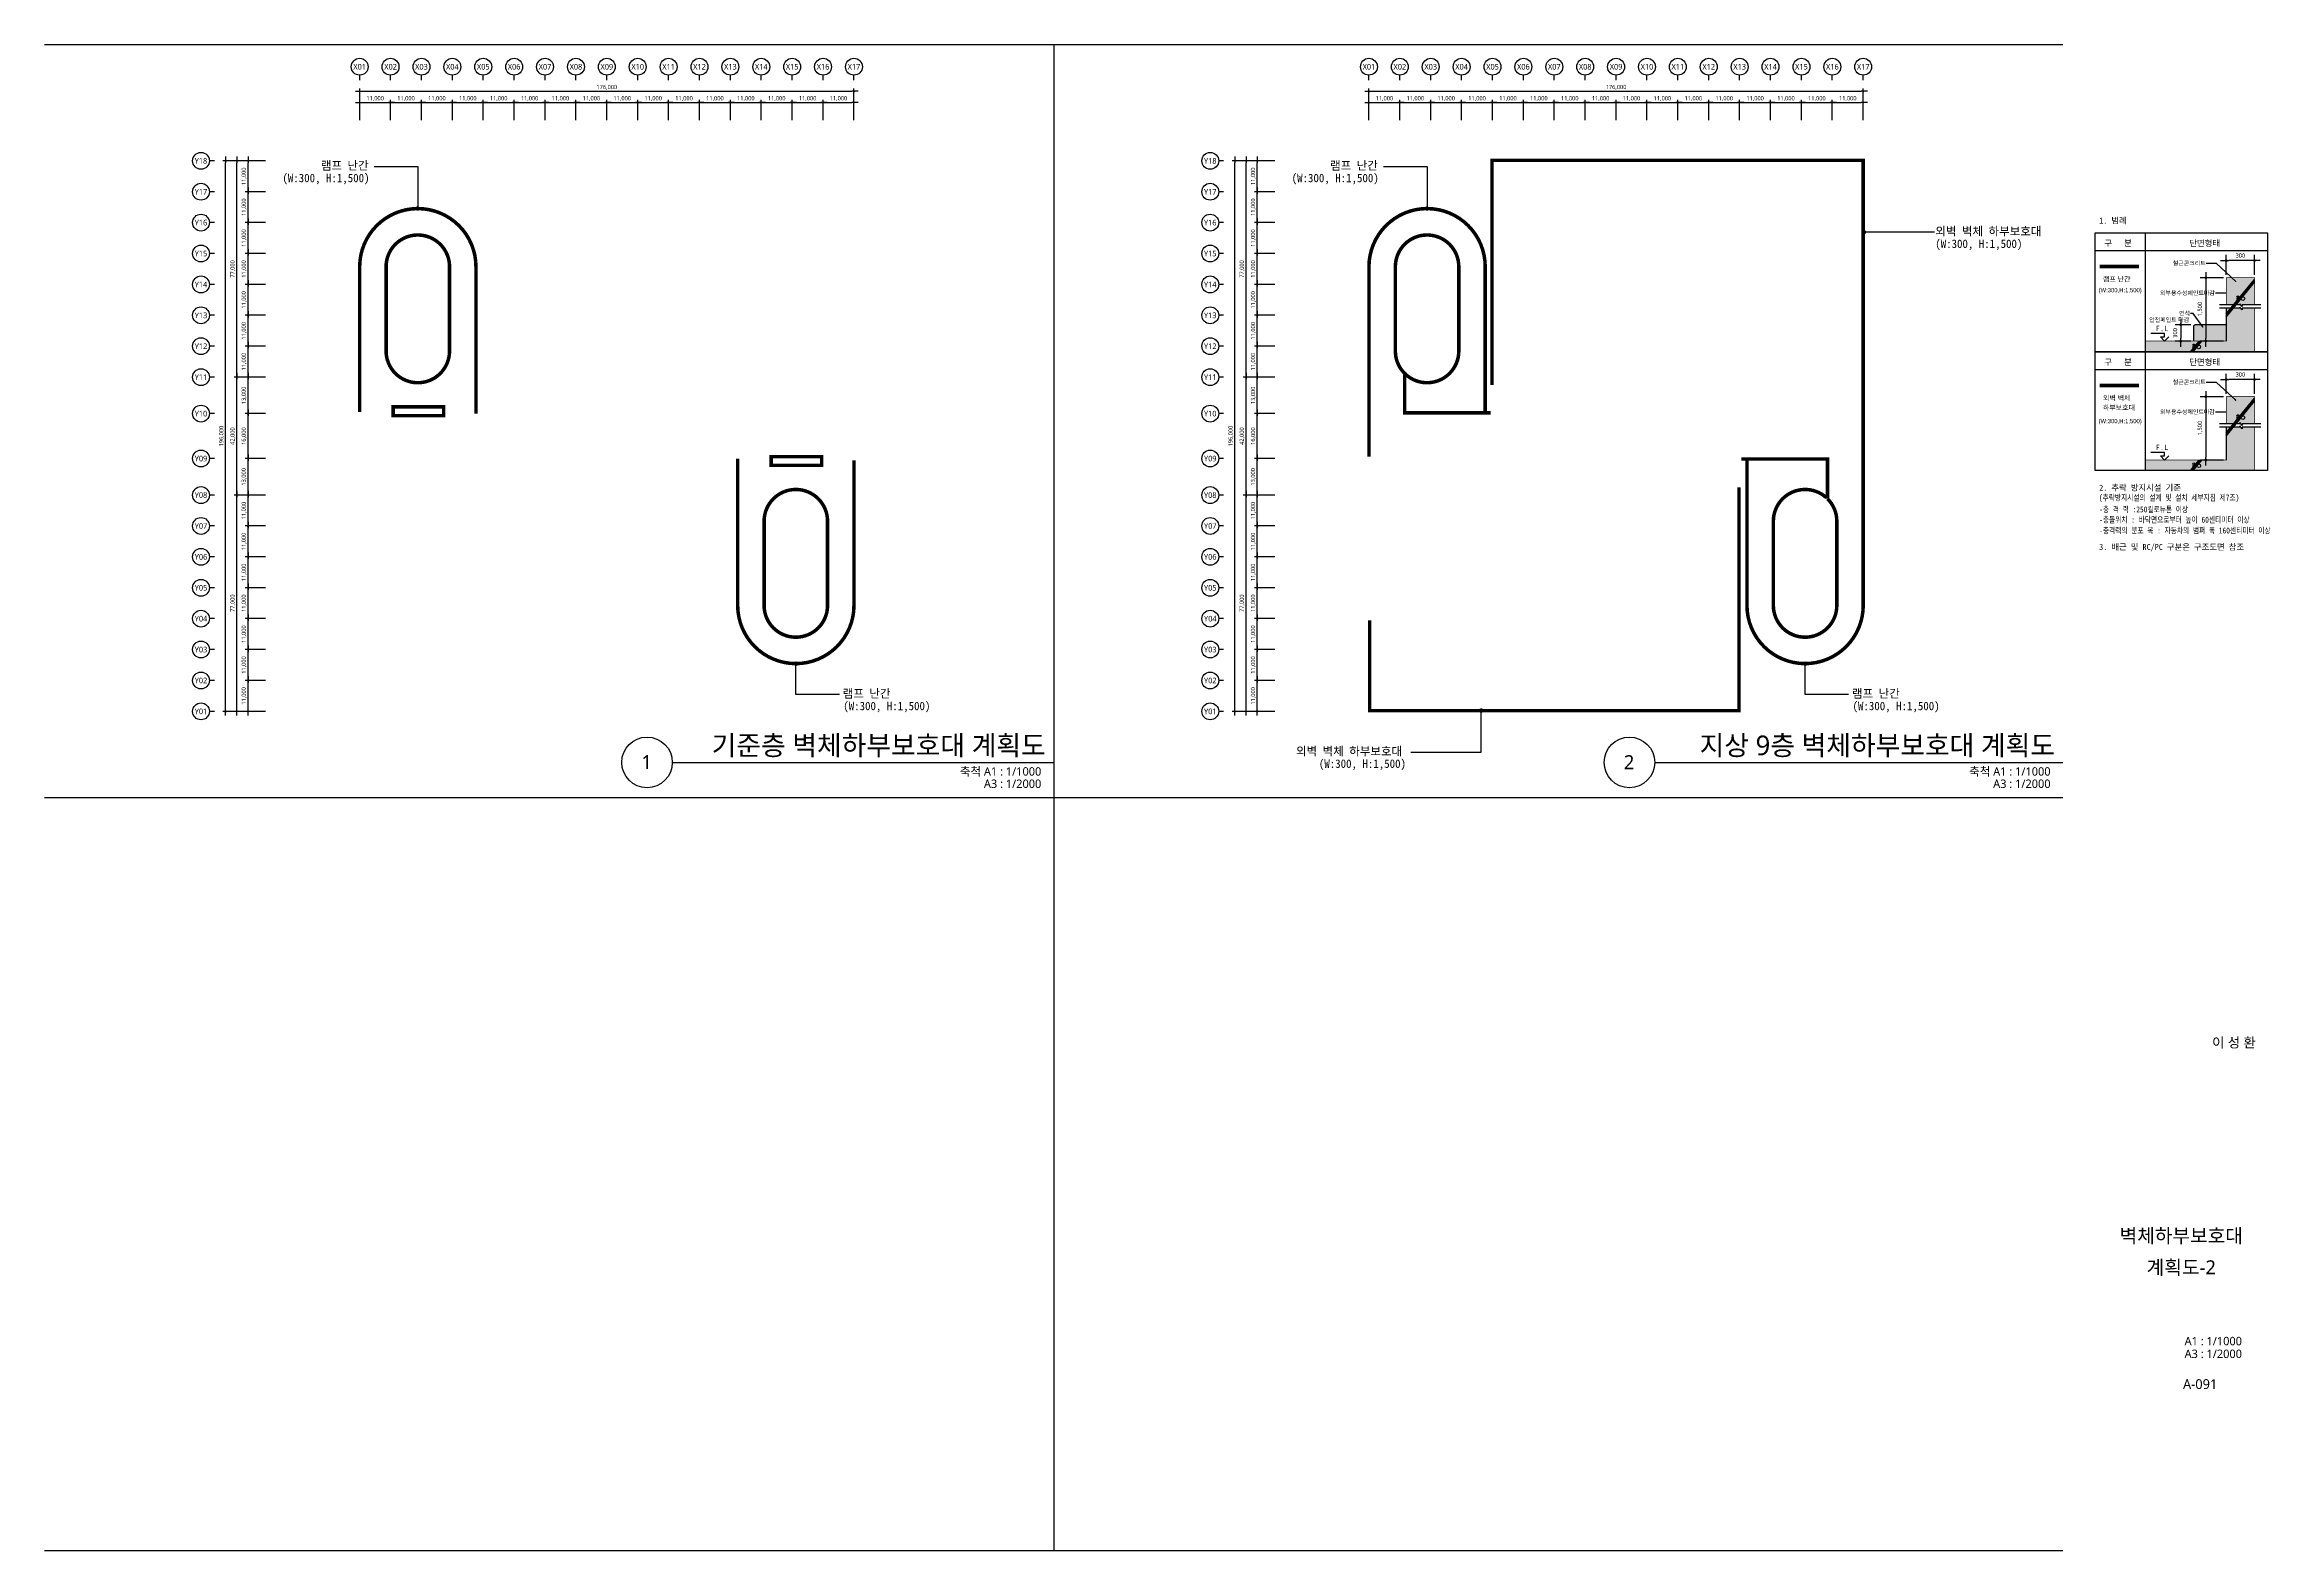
# Model space of a CAD drawing. Header units: millimetres. Extents: x 1037297 to 2668885, y 928637 to 1464837.
# Drawn here: x 1877297 to 2668885, y 928637 to 1464837 of the extents above; entities that cross this region are included whole.
import ezdxf
from ezdxf.enums import TextEntityAlignment as Align

# ---------------------------------------------------------------- set-up
doc = ezdxf.new("R2010")
doc.units = ezdxf.units.MM
doc.header["$LTSCALE"] = 2
doc.header["$MEASUREMENT"] = 0
doc.linetypes.add('HID', pattern=[2, 1.1, -0.9])
doc.layers.get('0').update_dxf_attribs({"linetype": 'CONTINUOUS'})
for name, color, linetype in [('253', 253, 'CONTINUOUS'), ('254', 254, 'CONTINUOUS'), ('AA-MARK', 1, 'CONTINUOUS'), ('AA-TEX-2', 3, 'CONTINUOUS'), ('AA-TEX-3', 3, 'CONTINUOUS'), ('hat', 5, 'CONTINUOUS'), ('LEADER', 4, 'CONTINUOUS'), ('SYM', 4, 'CONTINUOUS'), ('w', 2, 'CONTINUOUS')]:
    doc.layers.add(name, color=color, linetype=linetype)
for name, color, linetype, lineweight in [('A-AXIS-BUBL', 7, 'CONTINUOUS', 25), ('A-BORD-TEXT', 3, 'CONTINUOUS', 25), ('A-DIMS', 7, 'CONTINUOUS', 25), ('A-XXXX-SYMB', 7, 'CONTINUOUS', 25), ('A-XXXX-TXT1', 3, 'CONTINUOUS', 25), ('A-XXXX-TXT2', 3, 'CONTINUOUS', 25)]:
    doc.layers.add(name, color=color, linetype=linetype, lineweight=lineweight)
doc.styles.add('HY울릉도L', font='')
doc.styles.get("Standard").update_dxf_attribs({"font": 'SIMPLEX.shx'})
doc.styles.add('돋움', font='')
doc.styles.add('돋음', font='', dxfattribs={"width": 0.8})
doc.styles.add('맑은고딕', font='malgun.ttf')
doc.styles.add('한농대-돋음체', font='')
doc.styles.get('HY울릉도L').set_extended_font_data('HYwulM')
doc.styles.get('돋움').set_extended_font_data('DotumChe')
doc.styles.get('돋음').set_extended_font_data('Dotum')
doc.styles.get('한농대-돋음체').set_extended_font_data('Dotum')
doc.linetypes.add('STD_WIREMESH_050', pattern='A,4,-1,["X",Standard,S=0.5,R=0,X=-0.24,Y=-0.25],-1', length=6)
doc.dimstyles.new('ALEADER', dxfattribs={"dimscale": 50, "dimtxt": 2, "dimasz": 5, "dimexe": 2, "dimexo": 5, "dimgap": 1, "dimtad": 1, "dimdec": 0, "dimrnd": 0.25, "dimdsep": 32, "dimtxsty": '돋음', "dimblk": 'DOT', "dimcen": 5, "dimclrd": 4, "dimclre": 4, "dimclrt": 3, "dimadec": 0, "dimazin": 0, "dimtfac": 1, "dimtdec": 0, "dimtix": 1, "dimtmove": 2, "dimatfit": 1, "dimfxl": 1, "dimarcsym": 0})
doc.dimstyles.new('CDIM', dxfattribs={"dimtxt": 3, "dimasz": 1.5, "dimexe": 2, "dimexo": 1, "dimgap": 1, "dimtad": 1, "dimdec": 0, "dimrnd": 0.5, "dimzin": 0, "dimdsep": 32, "dimlunit": 6, "dimtxsty": 'HY울릉도L', "dimblk1": '_CIDOT', "dimblk2": '_CIDOT', "dimsah": 1, "dimcen": 5.5, "dimclrd": 2, "dimclre": 2, "dimclrt": 7, "dimadec": 0, "dimazin": 0, "dimtfac": 1, "dimtdec": 0, "dimtix": 1, "dimtmove": 2, "dimatfit": 1, "dimldrblk": '_CIDOT', "dimfxl": 1, "dimtolj": 1, "dimtzin": 0, "dimlwd": -1, "dimarcsym": 0})
doc.dimstyles.new('DLEADER', dxfattribs={"dimscale": 50, "dimtxt": 3, "dimasz": 3, "dimexe": 1, "dimexo": 8, "dimgap": 1, "dimtad": 1, "dimdec": 0, "dimrnd": 0.25, "dimdsep": 32, "dimtxsty": '돋음', "dimblk": 'DOT', "dimcen": 5, "dimclrd": 4, "dimclre": 4, "dimclrt": 3, "dimadec": 0, "dimazin": 0, "dimtfac": 1, "dimtdec": 0, "dimtix": 1, "dimtmove": 2, "dimatfit": 1, "dimldrblk": 'DOT', "dimfxl": 1, "dimarcsym": 0})

# ---------------------------------------------------------------- blocks, each defined once
blk = doc.blocks.new('_CIDOT')
at = {"color": 0, "linetype": 'ByBlock'}
blk.add_line((2, 0), (-1, 0), dxfattribs=at)
at = {"color": 0, "linetype": 'ByBlock', "const_width": 0.5}
blk.add_lwpolyline([(-0.25, 0, 1), (0.25, 0, 1)], format="xyb", close=True, dxfattribs=at)
blk = doc.blocks.new('*D4')
at = {"layer": 'A-DIMS', "lineweight": -2, "transparency": 16777216}
for p, q in [((93193, 67121), (85943, 67121)), ((93193, 56121), (85943, 56121))]:
    blk.add_line(p, q, dxfattribs=at)
at = {"layer": 'A-DIMS', "transparency": 16777216}
blk.add_line((86943, 56871), (86943, 66371), dxfattribs=at)
at = {"layer": 'A-DIMS', "transparency": 16777216, "xscale": 750, "yscale": 750, "zscale": 750}
for p, rotation in [((86943, 67121), 90), ((86943, 56121), 270)]:
    blk.add_blockref('_CIDOT', p, dxfattribs=dict(at, rotation=rotation))
at = {"layer": 'A-DIMS', "color": 3, "transparency": 16777216, "insert": (85538, 61621), "char_height": 1500, "attachment_point": 5, "rotation": 90, "style": '맑은고딕'}
blk.add_mtext('\\A1;11,000', dxfattribs=at)
blk = doc.blocks.new('*D5')
at = {"layer": 'A-DIMS', "lineweight": -2, "transparency": 16777216}
for p, q in [((93193, 78121), (85943, 78121)), ((93193, 67121), (85943, 67121))]:
    blk.add_line(p, q, dxfattribs=at)
at = {"layer": 'A-DIMS', "transparency": 16777216}
blk.add_line((86943, 67871), (86943, 77371), dxfattribs=at)
at = {"layer": 'A-DIMS', "transparency": 16777216, "xscale": 750, "yscale": 750, "zscale": 750}
for p, rotation in [((86943, 78121), 90), ((86943, 67121), 270)]:
    blk.add_blockref('_CIDOT', p, dxfattribs=dict(at, rotation=rotation))
at = {"layer": 'A-DIMS', "color": 3, "transparency": 16777216, "insert": (85538, 72621), "char_height": 1500, "attachment_point": 5, "rotation": 90, "style": '맑은고딕'}
blk.add_mtext('\\A1;11,000', dxfattribs=at)
blk = doc.blocks.new('*D6')
at = {"layer": 'A-DIMS', "lineweight": -2, "transparency": 16777216}
for p, q in [((93193, 89121), (85943, 89121)), ((93193, 78121), (85943, 78121))]:
    blk.add_line(p, q, dxfattribs=at)
at = {"layer": 'A-DIMS', "transparency": 16777216}
blk.add_line((86943, 78871), (86943, 88371), dxfattribs=at)
at = {"layer": 'A-DIMS', "transparency": 16777216, "xscale": 750, "yscale": 750, "zscale": 750}
for p, rotation in [((86943, 89121), 90), ((86943, 78121), 270)]:
    blk.add_blockref('_CIDOT', p, dxfattribs=dict(at, rotation=rotation))
at = {"layer": 'A-DIMS', "color": 3, "transparency": 16777216, "insert": (85538, 83621), "char_height": 1500, "attachment_point": 5, "rotation": 90, "style": '맑은고딕'}
blk.add_mtext('\\A1;11,000', dxfattribs=at)
blk = doc.blocks.new('*D7')
at = {"layer": 'A-DIMS', "lineweight": -2, "transparency": 16777216}
for p, q in [((93193, 100121), (85943, 100121)), ((93193, 89121), (85943, 89121))]:
    blk.add_line(p, q, dxfattribs=at)
at = {"layer": 'A-DIMS', "transparency": 16777216}
blk.add_line((86943, 89871), (86943, 99371), dxfattribs=at)
at = {"layer": 'A-DIMS', "transparency": 16777216, "xscale": 750, "yscale": 750, "zscale": 750}
for p, rotation in [((86943, 100121), 90), ((86943, 89121), 270)]:
    blk.add_blockref('_CIDOT', p, dxfattribs=dict(at, rotation=rotation))
at = {"layer": 'A-DIMS', "color": 3, "transparency": 16777216, "insert": (85538, 94621), "char_height": 1500, "attachment_point": 5, "rotation": 90, "style": '맑은고딕'}
blk.add_mtext('\\A1;11,000', dxfattribs=at)
blk = doc.blocks.new('*D8')
at = {"layer": 'A-DIMS', "lineweight": -2, "transparency": 16777216}
for p, q in [((93193, 111121), (85943, 111121)), ((93193, 100121), (85943, 100121))]:
    blk.add_line(p, q, dxfattribs=at)
at = {"layer": 'A-DIMS', "transparency": 16777216}
blk.add_line((86943, 100871), (86943, 110371), dxfattribs=at)
at = {"layer": 'A-DIMS', "transparency": 16777216, "xscale": 750, "yscale": 750, "zscale": 750}
for p, rotation in [((86943, 111121), 90), ((86943, 100121), 270)]:
    blk.add_blockref('_CIDOT', p, dxfattribs=dict(at, rotation=rotation))
at = {"layer": 'A-DIMS', "color": 3, "transparency": 16777216, "insert": (85538, 105621), "char_height": 1500, "attachment_point": 5, "rotation": 90, "style": '맑은고딕'}
blk.add_mtext('\\A1;11,000', dxfattribs=at)
blk = doc.blocks.new('*D9')
at = {"layer": 'A-DIMS', "lineweight": -2, "transparency": 16777216}
for p, q in [((93193, 122121), (85943, 122121)), ((93193, 111121), (85943, 111121))]:
    blk.add_line(p, q, dxfattribs=at)
at = {"layer": 'A-DIMS', "transparency": 16777216}
blk.add_line((86943, 111871), (86943, 121371), dxfattribs=at)
at = {"layer": 'A-DIMS', "transparency": 16777216, "xscale": 750, "yscale": 750, "zscale": 750}
for p, rotation in [((86943, 122121), 90), ((86943, 111121), 270)]:
    blk.add_blockref('_CIDOT', p, dxfattribs=dict(at, rotation=rotation))
at = {"layer": 'A-DIMS', "color": 3, "transparency": 16777216, "insert": (85538, 116621), "char_height": 1500, "attachment_point": 5, "rotation": 90, "style": '맑은고딕'}
blk.add_mtext('\\A1;11,000', dxfattribs=at)
blk = doc.blocks.new('*D10')
at = {"layer": 'A-DIMS', "lineweight": -2, "transparency": 16777216}
for p, q in [((93193, 135121), (85943, 135121)), ((93193, 122121), (85943, 122121))]:
    blk.add_line(p, q, dxfattribs=at)
at = {"layer": 'A-DIMS', "transparency": 16777216}
blk.add_line((86943, 122871), (86943, 134371), dxfattribs=at)
at = {"layer": 'A-DIMS', "transparency": 16777216, "xscale": 750, "yscale": 750, "zscale": 750}
for p, rotation in [((86943, 135121), 90), ((86943, 122121), 270)]:
    blk.add_blockref('_CIDOT', p, dxfattribs=dict(at, rotation=rotation))
at = {"layer": 'A-DIMS', "color": 3, "transparency": 16777216, "insert": (85538, 128621), "char_height": 1500, "attachment_point": 5, "rotation": 90, "style": '맑은고딕'}
blk.add_mtext('\\A1;13,000', dxfattribs=at)
blk = doc.blocks.new('*D11')
at = {"layer": 'A-DIMS', "lineweight": -2, "transparency": 16777216}
for p, q in [((93193, 151121), (85943, 151121)), ((93193, 135121), (85943, 135121))]:
    blk.add_line(p, q, dxfattribs=at)
at = {"layer": 'A-DIMS', "transparency": 16777216}
blk.add_line((86943, 135871), (86943, 150371), dxfattribs=at)
at = {"layer": 'A-DIMS', "transparency": 16777216, "xscale": 750, "yscale": 750, "zscale": 750}
for p, rotation in [((86943, 151121), 90), ((86943, 135121), 270)]:
    blk.add_blockref('_CIDOT', p, dxfattribs=dict(at, rotation=rotation))
at = {"layer": 'A-DIMS', "color": 3, "transparency": 16777216, "insert": (85538, 143121), "char_height": 1500, "attachment_point": 5, "rotation": 90, "style": '맑은고딕'}
blk.add_mtext('\\A1;16,000', dxfattribs=at)
blk = doc.blocks.new('*D12')
at = {"layer": 'A-DIMS', "lineweight": -2, "transparency": 16777216}
for p, q in [((93193, 164121), (85943, 164121)), ((93193, 151121), (85943, 151121))]:
    blk.add_line(p, q, dxfattribs=at)
at = {"layer": 'A-DIMS', "transparency": 16777216}
blk.add_line((86943, 151871), (86943, 163371), dxfattribs=at)
at = {"layer": 'A-DIMS', "transparency": 16777216, "xscale": 750, "yscale": 750, "zscale": 750}
for p, rotation in [((86943, 164121), 90), ((86943, 151121), 270)]:
    blk.add_blockref('_CIDOT', p, dxfattribs=dict(at, rotation=rotation))
at = {"layer": 'A-DIMS', "color": 3, "transparency": 16777216, "insert": (85538, 157621), "char_height": 1500, "attachment_point": 5, "rotation": 90, "style": '맑은고딕'}
blk.add_mtext('\\A1;13,000', dxfattribs=at)
blk = doc.blocks.new('*D13')
at = {"layer": 'A-DIMS', "lineweight": -2, "transparency": 16777216}
for p, q in [((93193, 175121), (85943, 175121)), ((93193, 164121), (85943, 164121))]:
    blk.add_line(p, q, dxfattribs=at)
at = {"layer": 'A-DIMS', "transparency": 16777216}
blk.add_line((86943, 164871), (86943, 174371), dxfattribs=at)
at = {"layer": 'A-DIMS', "transparency": 16777216, "xscale": 750, "yscale": 750, "zscale": 750}
for p, rotation in [((86943, 175121), 90), ((86943, 164121), 270)]:
    blk.add_blockref('_CIDOT', p, dxfattribs=dict(at, rotation=rotation))
at = {"layer": 'A-DIMS', "color": 3, "transparency": 16777216, "insert": (85538, 169621), "char_height": 1500, "attachment_point": 5, "rotation": 90, "style": '맑은고딕'}
blk.add_mtext('\\A1;11,000', dxfattribs=at)
blk = doc.blocks.new('*D14')
at = {"layer": 'A-DIMS', "lineweight": -2, "transparency": 16777216}
for p, q in [((93193, 186121), (85943, 186121)), ((93193, 175121), (85943, 175121))]:
    blk.add_line(p, q, dxfattribs=at)
at = {"layer": 'A-DIMS', "transparency": 16777216}
blk.add_line((86943, 175871), (86943, 185371), dxfattribs=at)
at = {"layer": 'A-DIMS', "transparency": 16777216, "xscale": 750, "yscale": 750, "zscale": 750}
for p, rotation in [((86943, 186121), 90), ((86943, 175121), 270)]:
    blk.add_blockref('_CIDOT', p, dxfattribs=dict(at, rotation=rotation))
at = {"layer": 'A-DIMS', "color": 3, "transparency": 16777216, "insert": (85538, 180621), "char_height": 1500, "attachment_point": 5, "rotation": 90, "style": '맑은고딕'}
blk.add_mtext('\\A1;11,000', dxfattribs=at)
blk = doc.blocks.new('*D15')
at = {"layer": 'A-DIMS', "lineweight": -2, "transparency": 16777216}
for p, q in [((93193, 197121), (85943, 197121)), ((93193, 186121), (85943, 186121))]:
    blk.add_line(p, q, dxfattribs=at)
at = {"layer": 'A-DIMS', "transparency": 16777216}
blk.add_line((86943, 186871), (86943, 196371), dxfattribs=at)
at = {"layer": 'A-DIMS', "transparency": 16777216, "xscale": 750, "yscale": 750, "zscale": 750}
for p, rotation in [((86943, 197121), 90), ((86943, 186121), 270)]:
    blk.add_blockref('_CIDOT', p, dxfattribs=dict(at, rotation=rotation))
at = {"layer": 'A-DIMS', "color": 3, "transparency": 16777216, "insert": (85538, 191621), "char_height": 1500, "attachment_point": 5, "rotation": 90, "style": '맑은고딕'}
blk.add_mtext('\\A1;11,000', dxfattribs=at)
blk = doc.blocks.new('*D16')
at = {"layer": 'A-DIMS', "lineweight": -2, "transparency": 16777216}
for p, q in [((93193, 208121), (85943, 208121)), ((93193, 197121), (85943, 197121))]:
    blk.add_line(p, q, dxfattribs=at)
at = {"layer": 'A-DIMS', "transparency": 16777216}
blk.add_line((86943, 197871), (86943, 207371), dxfattribs=at)
at = {"layer": 'A-DIMS', "transparency": 16777216, "xscale": 750, "yscale": 750, "zscale": 750}
for p, rotation in [((86943, 208121), 90), ((86943, 197121), 270)]:
    blk.add_blockref('_CIDOT', p, dxfattribs=dict(at, rotation=rotation))
at = {"layer": 'A-DIMS', "color": 3, "transparency": 16777216, "insert": (85538, 202621), "char_height": 1500, "attachment_point": 5, "rotation": 90, "style": '맑은고딕'}
blk.add_mtext('\\A1;11,000', dxfattribs=at)
blk = doc.blocks.new('*D17')
at = {"layer": 'A-DIMS', "lineweight": -2, "transparency": 16777216}
for p, q in [((93193, 219121), (85943, 219121)), ((93193, 208121), (85943, 208121))]:
    blk.add_line(p, q, dxfattribs=at)
at = {"layer": 'A-DIMS', "transparency": 16777216}
blk.add_line((86943, 208871), (86943, 218371), dxfattribs=at)
at = {"layer": 'A-DIMS', "transparency": 16777216, "xscale": 750, "yscale": 750, "zscale": 750}
for p, rotation in [((86943, 219121), 90), ((86943, 208121), 270)]:
    blk.add_blockref('_CIDOT', p, dxfattribs=dict(at, rotation=rotation))
at = {"layer": 'A-DIMS', "color": 3, "transparency": 16777216, "insert": (85538, 213621), "char_height": 1500, "attachment_point": 5, "rotation": 90, "style": '맑은고딕'}
blk.add_mtext('\\A1;11,000', dxfattribs=at)
blk = doc.blocks.new('*D18')
at = {"layer": 'A-DIMS', "lineweight": -2, "transparency": 16777216}
for p, q in [((93193, 230121), (85943, 230121)), ((93193, 219121), (85943, 219121))]:
    blk.add_line(p, q, dxfattribs=at)
at = {"layer": 'A-DIMS', "transparency": 16777216}
blk.add_line((86943, 219871), (86943, 229371), dxfattribs=at)
at = {"layer": 'A-DIMS', "transparency": 16777216, "xscale": 750, "yscale": 750, "zscale": 750}
for p, rotation in [((86943, 230121), 90), ((86943, 219121), 270)]:
    blk.add_blockref('_CIDOT', p, dxfattribs=dict(at, rotation=rotation))
at = {"layer": 'A-DIMS', "color": 3, "transparency": 16777216, "insert": (85538, 224621), "char_height": 1500, "attachment_point": 5, "rotation": 90, "style": '맑은고딕'}
blk.add_mtext('\\A1;11,000', dxfattribs=at)
blk = doc.blocks.new('*D19')
at = {"layer": 'A-DIMS', "lineweight": -2, "transparency": 16777216}
for p, q in [((93193, 241121), (85943, 241121)), ((93193, 230121), (85943, 230121))]:
    blk.add_line(p, q, dxfattribs=at)
at = {"layer": 'A-DIMS', "transparency": 16777216}
blk.add_line((86943, 230871), (86943, 240371), dxfattribs=at)
at = {"layer": 'A-DIMS', "transparency": 16777216, "xscale": 750, "yscale": 750, "zscale": 750}
for p, rotation in [((86943, 241121), 90), ((86943, 230121), 270)]:
    blk.add_blockref('_CIDOT', p, dxfattribs=dict(at, rotation=rotation))
at = {"layer": 'A-DIMS', "color": 3, "transparency": 16777216, "insert": (85538, 235621), "char_height": 1500, "attachment_point": 5, "rotation": 90, "style": '맑은고딕'}
blk.add_mtext('\\A1;11,000', dxfattribs=at)
blk = doc.blocks.new('*D20')
at = {"layer": 'A-DIMS', "lineweight": -2, "transparency": 16777216}
for p, q in [((93193, 122121), (81943, 122121)), ((93193, 45121), (81943, 45121))]:
    blk.add_line(p, q, dxfattribs=at)
at = {"layer": 'A-DIMS', "transparency": 16777216}
blk.add_line((82943, 45871), (82943, 121371), dxfattribs=at)
at = {"layer": 'A-DIMS', "transparency": 16777216, "xscale": 750, "yscale": 750, "zscale": 750}
for p, rotation in [((82943, 122121), 90), ((82943, 45121), 270)]:
    blk.add_blockref('_CIDOT', p, dxfattribs=dict(at, rotation=rotation))
at = {"layer": 'A-DIMS', "color": 3, "transparency": 16777216, "insert": (81542, 83621), "char_height": 1500, "attachment_point": 5, "rotation": 90, "style": '맑은고딕'}
blk.add_mtext('\\A1;77,000', dxfattribs=at)
blk = doc.blocks.new('*D21')
at = {"layer": 'A-DIMS', "lineweight": -2, "transparency": 16777216}
for p, q in [((93193, 241121), (77943, 241121)), ((93193, 45121), (77943, 45121))]:
    blk.add_line(p, q, dxfattribs=at)
at = {"layer": 'A-DIMS', "transparency": 16777216}
blk.add_line((78943, 45871), (78943, 240371), dxfattribs=at)
at = {"layer": 'A-DIMS', "transparency": 16777216, "xscale": 750, "yscale": 750, "zscale": 750}
for p, rotation in [((78943, 241121), 90), ((78943, 45121), 270)]:
    blk.add_blockref('_CIDOT', p, dxfattribs=dict(at, rotation=rotation))
at = {"layer": 'A-DIMS', "color": 3, "transparency": 16777216, "insert": (77538, 143121), "char_height": 1500, "attachment_point": 5, "rotation": 90, "style": '맑은고딕'}
blk.add_mtext('\\A1;196,000', dxfattribs=at)
blk = doc.blocks.new('*D22')
at = {"layer": 'A-DIMS', "lineweight": -2, "transparency": 16777216}
for p, q in [((93193, 56121), (85943, 56121)), ((93193, 45121), (85943, 45121))]:
    blk.add_line(p, q, dxfattribs=at)
at = {"layer": 'A-DIMS', "transparency": 16777216}
blk.add_line((86943, 45871), (86943, 55371), dxfattribs=at)
at = {"layer": 'A-DIMS', "transparency": 16777216, "xscale": 750, "yscale": 750, "zscale": 750}
for p, rotation in [((86943, 56121), 90), ((86943, 45121), 270)]:
    blk.add_blockref('_CIDOT', p, dxfattribs=dict(at, rotation=rotation))
at = {"layer": 'A-DIMS', "color": 3, "transparency": 16777216, "insert": (85538, 50621), "char_height": 1500, "attachment_point": 5, "rotation": 90, "style": '맑은고딕'}
blk.add_mtext('\\A1;11,000', dxfattribs=at)
blk = doc.blocks.new('*D23')
at = {"layer": 'A-DIMS', "lineweight": -2, "transparency": 16777216}
for p, q in [((93193, 164121), (81943, 164121)), ((93193, 122121), (81943, 122121))]:
    blk.add_line(p, q, dxfattribs=at)
at = {"layer": 'A-DIMS', "transparency": 16777216}
blk.add_line((82943, 122871), (82943, 163371), dxfattribs=at)
at = {"layer": 'A-DIMS', "transparency": 16777216, "xscale": 750, "yscale": 750, "zscale": 750}
for p, rotation in [((82943, 164121), 90), ((82943, 122121), 270)]:
    blk.add_blockref('_CIDOT', p, dxfattribs=dict(at, rotation=rotation))
at = {"layer": 'A-DIMS', "color": 3, "transparency": 16777216, "insert": (81542, 143121), "char_height": 1500, "attachment_point": 5, "rotation": 90, "style": '맑은고딕'}
blk.add_mtext('\\A1;42,000', dxfattribs=at)
blk = doc.blocks.new('*D24')
at = {"layer": 'A-DIMS', "lineweight": -2, "transparency": 16777216}
for p, q in [((93193, 241121), (81943, 241121)), ((93193, 164121), (81943, 164121))]:
    blk.add_line(p, q, dxfattribs=at)
at = {"layer": 'A-DIMS', "transparency": 16777216}
blk.add_line((82943, 164871), (82943, 240371), dxfattribs=at)
at = {"layer": 'A-DIMS', "transparency": 16777216, "xscale": 750, "yscale": 750, "zscale": 750}
for p, rotation in [((82943, 241121), 90), ((82943, 164121), 270)]:
    blk.add_blockref('_CIDOT', p, dxfattribs=dict(at, rotation=rotation))
at = {"layer": 'A-DIMS', "color": 3, "transparency": 16777216, "insert": (81542, 202621), "char_height": 1500, "attachment_point": 5, "rotation": 90, "style": '맑은고딕'}
blk.add_mtext('\\A1;77,000', dxfattribs=at)
blk = doc.blocks.new('*D25')
at = {"layer": 'A-DIMS', "lineweight": -2, "transparency": 16777216}
for p, q in [((148693, 255621), (148693, 262871)), ((159693, 255621), (159693, 262871))]:
    blk.add_line(p, q, dxfattribs=at)
at = {"layer": 'A-DIMS', "transparency": 16777216}
blk.add_line((149443, 261871), (158943, 261871), dxfattribs=at)
at = {"layer": 'A-DIMS', "transparency": 16777216, "xscale": 750, "yscale": 750, "zscale": 750, "rotation": 180}
blk.add_blockref('_CIDOT', (148693, 261871), dxfattribs=at)
at = {"layer": 'A-DIMS', "transparency": 16777216, "xscale": 750, "yscale": 750, "zscale": 750}
blk.add_blockref('_CIDOT', (159693, 261871), dxfattribs=at)
at = {"layer": 'A-DIMS', "color": 3, "transparency": 16777216, "insert": (154193, 263275), "char_height": 1500, "attachment_point": 5, "style": '맑은고딕'}
blk.add_mtext('\\A1;11,000', dxfattribs=at)
blk = doc.blocks.new('*D26')
at = {"layer": 'A-DIMS', "lineweight": -2, "transparency": 16777216}
for p, q in [((159693, 255621), (159693, 262871)), ((170693, 255621), (170693, 262871))]:
    blk.add_line(p, q, dxfattribs=at)
at = {"layer": 'A-DIMS', "transparency": 16777216}
blk.add_line((160443, 261871), (169943, 261871), dxfattribs=at)
at = {"layer": 'A-DIMS', "transparency": 16777216, "xscale": 750, "yscale": 750, "zscale": 750, "rotation": 180}
blk.add_blockref('_CIDOT', (159693, 261871), dxfattribs=at)
at = {"layer": 'A-DIMS', "transparency": 16777216, "xscale": 750, "yscale": 750, "zscale": 750}
blk.add_blockref('_CIDOT', (170693, 261871), dxfattribs=at)
at = {"layer": 'A-DIMS', "color": 3, "transparency": 16777216, "insert": (165193, 263275), "char_height": 1500, "attachment_point": 5, "style": '맑은고딕'}
blk.add_mtext('\\A1;11,000', dxfattribs=at)
blk = doc.blocks.new('*D27')
at = {"layer": 'A-DIMS', "lineweight": -2, "transparency": 16777216}
for p, q in [((170693, 255621), (170693, 262871)), ((181693, 255621), (181693, 262871))]:
    blk.add_line(p, q, dxfattribs=at)
at = {"layer": 'A-DIMS', "transparency": 16777216}
blk.add_line((171443, 261871), (180943, 261871), dxfattribs=at)
at = {"layer": 'A-DIMS', "transparency": 16777216, "xscale": 750, "yscale": 750, "zscale": 750, "rotation": 180}
blk.add_blockref('_CIDOT', (170693, 261871), dxfattribs=at)
at = {"layer": 'A-DIMS', "transparency": 16777216, "xscale": 750, "yscale": 750, "zscale": 750}
blk.add_blockref('_CIDOT', (181693, 261871), dxfattribs=at)
at = {"layer": 'A-DIMS', "color": 3, "transparency": 16777216, "insert": (176193, 263275), "char_height": 1500, "attachment_point": 5, "style": '맑은고딕'}
blk.add_mtext('\\A1;11,000', dxfattribs=at)
blk = doc.blocks.new('*D28')
at = {"layer": 'A-DIMS', "lineweight": -2, "transparency": 16777216}
for p, q in [((181693, 255621), (181693, 262871)), ((192693, 255621), (192693, 262871))]:
    blk.add_line(p, q, dxfattribs=at)
at = {"layer": 'A-DIMS', "transparency": 16777216}
blk.add_line((182443, 261871), (191943, 261871), dxfattribs=at)
at = {"layer": 'A-DIMS', "transparency": 16777216, "xscale": 750, "yscale": 750, "zscale": 750, "rotation": 180}
blk.add_blockref('_CIDOT', (181693, 261871), dxfattribs=at)
at = {"layer": 'A-DIMS', "transparency": 16777216, "xscale": 750, "yscale": 750, "zscale": 750}
blk.add_blockref('_CIDOT', (192693, 261871), dxfattribs=at)
at = {"layer": 'A-DIMS', "color": 3, "transparency": 16777216, "insert": (187193, 263275), "char_height": 1500, "attachment_point": 5, "style": '맑은고딕'}
blk.add_mtext('\\A1;11,000', dxfattribs=at)
blk = doc.blocks.new('*D29')
at = {"layer": 'A-DIMS', "lineweight": -2, "transparency": 16777216}
for p, q in [((192693, 255621), (192693, 262871)), ((203693, 255621), (203693, 262871))]:
    blk.add_line(p, q, dxfattribs=at)
at = {"layer": 'A-DIMS', "transparency": 16777216}
blk.add_line((193443, 261871), (202943, 261871), dxfattribs=at)
at = {"layer": 'A-DIMS', "transparency": 16777216, "xscale": 750, "yscale": 750, "zscale": 750, "rotation": 180}
blk.add_blockref('_CIDOT', (192693, 261871), dxfattribs=at)
at = {"layer": 'A-DIMS', "transparency": 16777216, "xscale": 750, "yscale": 750, "zscale": 750}
blk.add_blockref('_CIDOT', (203693, 261871), dxfattribs=at)
at = {"layer": 'A-DIMS', "color": 3, "transparency": 16777216, "insert": (198193, 263275), "char_height": 1500, "attachment_point": 5, "style": '맑은고딕'}
blk.add_mtext('\\A1;11,000', dxfattribs=at)
blk = doc.blocks.new('*D30')
at = {"layer": 'A-DIMS', "lineweight": -2, "transparency": 16777216}
for p, q in [((203693, 255621), (203693, 262871)), ((214693, 255621), (214693, 262871))]:
    blk.add_line(p, q, dxfattribs=at)
at = {"layer": 'A-DIMS', "transparency": 16777216}
blk.add_line((204443, 261871), (213943, 261871), dxfattribs=at)
at = {"layer": 'A-DIMS', "transparency": 16777216, "xscale": 750, "yscale": 750, "zscale": 750, "rotation": 180}
blk.add_blockref('_CIDOT', (203693, 261871), dxfattribs=at)
at = {"layer": 'A-DIMS', "transparency": 16777216, "xscale": 750, "yscale": 750, "zscale": 750}
blk.add_blockref('_CIDOT', (214693, 261871), dxfattribs=at)
at = {"layer": 'A-DIMS', "color": 3, "transparency": 16777216, "insert": (209193, 263275), "char_height": 1500, "attachment_point": 5, "style": '맑은고딕'}
blk.add_mtext('\\A1;11,000', dxfattribs=at)
blk = doc.blocks.new('*D31')
at = {"layer": 'A-DIMS', "lineweight": -2, "transparency": 16777216}
for p, q in [((214693, 255621), (214693, 262871)), ((225693, 255621), (225693, 262871))]:
    blk.add_line(p, q, dxfattribs=at)
at = {"layer": 'A-DIMS', "transparency": 16777216}
blk.add_line((215443, 261871), (224943, 261871), dxfattribs=at)
at = {"layer": 'A-DIMS', "transparency": 16777216, "xscale": 750, "yscale": 750, "zscale": 750, "rotation": 180}
blk.add_blockref('_CIDOT', (214693, 261871), dxfattribs=at)
at = {"layer": 'A-DIMS', "transparency": 16777216, "xscale": 750, "yscale": 750, "zscale": 750}
blk.add_blockref('_CIDOT', (225693, 261871), dxfattribs=at)
at = {"layer": 'A-DIMS', "color": 3, "transparency": 16777216, "insert": (220193, 263275), "char_height": 1500, "attachment_point": 5, "style": '맑은고딕'}
blk.add_mtext('\\A1;11,000', dxfattribs=at)
blk = doc.blocks.new('*D32')
at = {"layer": 'A-DIMS', "lineweight": -2, "transparency": 16777216}
for p, q in [((225693, 255621), (225693, 262871)), ((236693, 255621), (236693, 262871))]:
    blk.add_line(p, q, dxfattribs=at)
at = {"layer": 'A-DIMS', "transparency": 16777216}
blk.add_line((226443, 261871), (235943, 261871), dxfattribs=at)
at = {"layer": 'A-DIMS', "transparency": 16777216, "xscale": 750, "yscale": 750, "zscale": 750, "rotation": 180}
blk.add_blockref('_CIDOT', (225693, 261871), dxfattribs=at)
at = {"layer": 'A-DIMS', "transparency": 16777216, "xscale": 750, "yscale": 750, "zscale": 750}
blk.add_blockref('_CIDOT', (236693, 261871), dxfattribs=at)
at = {"layer": 'A-DIMS', "color": 3, "transparency": 16777216, "insert": (231193, 263275), "char_height": 1500, "attachment_point": 5, "style": '맑은고딕'}
blk.add_mtext('\\A1;11,000', dxfattribs=at)
blk = doc.blocks.new('*D33')
at = {"layer": 'A-DIMS', "lineweight": -2, "transparency": 16777216}
for p, q in [((236693, 255621), (236693, 262871)), ((247693, 255621), (247693, 262871))]:
    blk.add_line(p, q, dxfattribs=at)
at = {"layer": 'A-DIMS', "transparency": 16777216}
blk.add_line((237443, 261871), (246943, 261871), dxfattribs=at)
at = {"layer": 'A-DIMS', "transparency": 16777216, "xscale": 750, "yscale": 750, "zscale": 750, "rotation": 180}
blk.add_blockref('_CIDOT', (236693, 261871), dxfattribs=at)
at = {"layer": 'A-DIMS', "transparency": 16777216, "xscale": 750, "yscale": 750, "zscale": 750}
blk.add_blockref('_CIDOT', (247693, 261871), dxfattribs=at)
at = {"layer": 'A-DIMS', "color": 3, "transparency": 16777216, "insert": (242193, 263275), "char_height": 1500, "attachment_point": 5, "style": '맑은고딕'}
blk.add_mtext('\\A1;11,000', dxfattribs=at)
blk = doc.blocks.new('*D34')
at = {"layer": 'A-DIMS', "lineweight": -2, "transparency": 16777216}
for p, q in [((247693, 255621), (247693, 262871)), ((258693, 255621), (258693, 262871))]:
    blk.add_line(p, q, dxfattribs=at)
at = {"layer": 'A-DIMS', "transparency": 16777216}
blk.add_line((248443, 261871), (257943, 261871), dxfattribs=at)
at = {"layer": 'A-DIMS', "transparency": 16777216, "xscale": 750, "yscale": 750, "zscale": 750, "rotation": 180}
blk.add_blockref('_CIDOT', (247693, 261871), dxfattribs=at)
at = {"layer": 'A-DIMS', "transparency": 16777216, "xscale": 750, "yscale": 750, "zscale": 750}
blk.add_blockref('_CIDOT', (258693, 261871), dxfattribs=at)
at = {"layer": 'A-DIMS', "color": 3, "transparency": 16777216, "insert": (253193, 263275), "char_height": 1500, "attachment_point": 5, "style": '맑은고딕'}
blk.add_mtext('\\A1;11,000', dxfattribs=at)
blk = doc.blocks.new('*D35')
at = {"layer": 'A-DIMS', "lineweight": -2, "transparency": 16777216}
for p, q in [((258693, 255621), (258693, 262871)), ((269693, 255621), (269693, 262871))]:
    blk.add_line(p, q, dxfattribs=at)
at = {"layer": 'A-DIMS', "transparency": 16777216}
blk.add_line((259443, 261871), (268943, 261871), dxfattribs=at)
at = {"layer": 'A-DIMS', "transparency": 16777216, "xscale": 750, "yscale": 750, "zscale": 750, "rotation": 180}
blk.add_blockref('_CIDOT', (258693, 261871), dxfattribs=at)
at = {"layer": 'A-DIMS', "transparency": 16777216, "xscale": 750, "yscale": 750, "zscale": 750}
blk.add_blockref('_CIDOT', (269693, 261871), dxfattribs=at)
at = {"layer": 'A-DIMS', "color": 3, "transparency": 16777216, "insert": (264193, 263275), "char_height": 1500, "attachment_point": 5, "style": '맑은고딕'}
blk.add_mtext('\\A1;11,000', dxfattribs=at)
blk = doc.blocks.new('*D36')
at = {"layer": 'A-DIMS', "lineweight": -2, "transparency": 16777216}
for p, q in [((269693, 255621), (269693, 262871)), ((280693, 255621), (280693, 262871))]:
    blk.add_line(p, q, dxfattribs=at)
at = {"layer": 'A-DIMS', "transparency": 16777216}
blk.add_line((270443, 261871), (279943, 261871), dxfattribs=at)
at = {"layer": 'A-DIMS', "transparency": 16777216, "xscale": 750, "yscale": 750, "zscale": 750, "rotation": 180}
blk.add_blockref('_CIDOT', (269693, 261871), dxfattribs=at)
at = {"layer": 'A-DIMS', "transparency": 16777216, "xscale": 750, "yscale": 750, "zscale": 750}
blk.add_blockref('_CIDOT', (280693, 261871), dxfattribs=at)
at = {"layer": 'A-DIMS', "color": 3, "transparency": 16777216, "insert": (275193, 263275), "char_height": 1500, "attachment_point": 5, "style": '맑은고딕'}
blk.add_mtext('\\A1;11,000', dxfattribs=at)
blk = doc.blocks.new('*D37')
at = {"layer": 'A-DIMS', "lineweight": -2, "transparency": 16777216}
for p, q in [((280693, 255621), (280693, 262871)), ((291693, 255621), (291693, 262871))]:
    blk.add_line(p, q, dxfattribs=at)
at = {"layer": 'A-DIMS', "transparency": 16777216}
blk.add_line((281443, 261871), (290943, 261871), dxfattribs=at)
at = {"layer": 'A-DIMS', "transparency": 16777216, "xscale": 750, "yscale": 750, "zscale": 750, "rotation": 180}
blk.add_blockref('_CIDOT', (280693, 261871), dxfattribs=at)
at = {"layer": 'A-DIMS', "transparency": 16777216, "xscale": 750, "yscale": 750, "zscale": 750}
blk.add_blockref('_CIDOT', (291693, 261871), dxfattribs=at)
at = {"layer": 'A-DIMS', "color": 3, "transparency": 16777216, "insert": (286193, 263275), "char_height": 1500, "attachment_point": 5, "style": '맑은고딕'}
blk.add_mtext('\\A1;11,000', dxfattribs=at)
blk = doc.blocks.new('*D38')
at = {"layer": 'A-DIMS', "lineweight": -2, "transparency": 16777216}
for p, q in [((126693, 255621), (126693, 266871)), ((302693, 255621), (302693, 266871))]:
    blk.add_line(p, q, dxfattribs=at)
at = {"layer": 'A-DIMS', "transparency": 16777216}
blk.add_line((127443, 265871), (301943, 265871), dxfattribs=at)
at = {"layer": 'A-DIMS', "transparency": 16777216, "xscale": 750, "yscale": 750, "zscale": 750, "rotation": 180}
blk.add_blockref('_CIDOT', (126693, 265871), dxfattribs=at)
at = {"layer": 'A-DIMS', "transparency": 16777216, "xscale": 750, "yscale": 750, "zscale": 750}
blk.add_blockref('_CIDOT', (302693, 265871), dxfattribs=at)
at = {"layer": 'A-DIMS', "color": 3, "transparency": 16777216, "insert": (214693, 267275), "char_height": 1500, "attachment_point": 5, "style": '맑은고딕'}
blk.add_mtext('\\A1;176,000', dxfattribs=at)
blk = doc.blocks.new('*D39')
at = {"layer": 'A-DIMS', "lineweight": -2, "transparency": 16777216}
for p, q in [((291693, 255621), (291693, 262871)), ((302693, 255621), (302693, 262871))]:
    blk.add_line(p, q, dxfattribs=at)
at = {"layer": 'A-DIMS', "transparency": 16777216}
blk.add_line((292443, 261871), (301943, 261871), dxfattribs=at)
at = {"layer": 'A-DIMS', "transparency": 16777216, "xscale": 750, "yscale": 750, "zscale": 750, "rotation": 180}
blk.add_blockref('_CIDOT', (291693, 261871), dxfattribs=at)
at = {"layer": 'A-DIMS', "transparency": 16777216, "xscale": 750, "yscale": 750, "zscale": 750}
blk.add_blockref('_CIDOT', (302693, 261871), dxfattribs=at)
at = {"layer": 'A-DIMS', "color": 3, "transparency": 16777216, "insert": (297193, 263275), "char_height": 1500, "attachment_point": 5, "style": '맑은고딕'}
blk.add_mtext('\\A1;11,000', dxfattribs=at)
blk = doc.blocks.new('*D40')
at = {"layer": 'A-DIMS', "lineweight": -2, "transparency": 16777216}
for p, q in [((126693, 255621), (126693, 262871)), ((137693, 255621), (137693, 262871))]:
    blk.add_line(p, q, dxfattribs=at)
at = {"layer": 'A-DIMS', "transparency": 16777216}
blk.add_line((127443, 261871), (136943, 261871), dxfattribs=at)
at = {"layer": 'A-DIMS', "transparency": 16777216, "xscale": 750, "yscale": 750, "zscale": 750, "rotation": 180}
blk.add_blockref('_CIDOT', (126693, 261871), dxfattribs=at)
at = {"layer": 'A-DIMS', "transparency": 16777216, "xscale": 750, "yscale": 750, "zscale": 750}
blk.add_blockref('_CIDOT', (137693, 261871), dxfattribs=at)
at = {"layer": 'A-DIMS', "color": 3, "transparency": 16777216, "insert": (132193, 263275), "char_height": 1500, "attachment_point": 5, "style": '맑은고딕'}
blk.add_mtext('\\A1;11,000', dxfattribs=at)
blk = doc.blocks.new('*D41')
at = {"layer": 'A-DIMS', "lineweight": -2, "transparency": 16777216}
for p, q in [((137693, 255621), (137693, 262871)), ((148693, 255621), (148693, 262871))]:
    blk.add_line(p, q, dxfattribs=at)
at = {"layer": 'A-DIMS', "transparency": 16777216}
blk.add_line((138443, 261871), (147943, 261871), dxfattribs=at)
at = {"layer": 'A-DIMS', "transparency": 16777216, "xscale": 750, "yscale": 750, "zscale": 750, "rotation": 180}
blk.add_blockref('_CIDOT', (137693, 261871), dxfattribs=at)
at = {"layer": 'A-DIMS', "transparency": 16777216, "xscale": 750, "yscale": 750, "zscale": 750}
blk.add_blockref('_CIDOT', (148693, 261871), dxfattribs=at)
at = {"layer": 'A-DIMS', "color": 3, "transparency": 16777216, "insert": (143193, 263275), "char_height": 1500, "attachment_point": 5, "style": '맑은고딕'}
blk.add_mtext('\\A1;11,000', dxfattribs=at)
blk = doc.blocks.new('*D44')
at = {"layer": 'A-DIMS', "lineweight": -2, "transparency": 16777216}
for p, q in [((50114, -28180), (50114, -21060)), ((60212, -28180), (60212, -21060))]:
    blk.add_line(p, q, dxfattribs=at)
at = {"layer": 'A-DIMS', "transparency": 16777216}
blk.add_line((59212, -23060), (51114, -23060), dxfattribs=at)
at = {"layer": 'A-DIMS', "transparency": 16777216, "xscale": 1000, "yscale": 1000, "zscale": 1000, "rotation": 180}
blk.add_blockref('_CIDOT', (50114, -23060), dxfattribs=at)
at = {"layer": 'A-DIMS', "transparency": 16777216, "xscale": 1000, "yscale": 1000, "zscale": 1000}
blk.add_blockref('_CIDOT', (60212, -23060), dxfattribs=at)
at = {"layer": 'A-DIMS', "color": 3, "transparency": 16777216, "insert": (55163, -21285), "char_height": 1500, "attachment_point": 5, "style": '맑은고딕'}
blk.add_mtext('\\A1;300', dxfattribs=at)
blk = doc.blocks.new('*D45')
at = {"layer": 'A-DIMS', "lineweight": -2, "transparency": 16777216}
for p, q in [((49114, -29180), (40863, -29180)), ((49114, -51730), (40863, -51730))]:
    blk.add_line(p, q, dxfattribs=at)
at = {"layer": 'A-DIMS', "transparency": 16777216}
blk.add_line((42863, -30180), (42863, -50730), dxfattribs=at)
at = {"layer": 'A-DIMS', "transparency": 16777216, "xscale": 1000, "yscale": 1000, "zscale": 1000}
for p, rotation in [((42863, -29180), 90), ((42863, -51730), 270)]:
    blk.add_blockref('_CIDOT', p, dxfattribs=dict(at, rotation=rotation))
at = {"layer": 'A-DIMS', "color": 3, "transparency": 16777216, "insert": (40863, -40355), "char_height": 1500, "attachment_point": 5, "rotation": 90, "style": '맑은고딕'}
blk.add_mtext('\\A1;1,500', dxfattribs=at)
blk = doc.blocks.new('_Dot')
at = {"color": 0, "linetype": 'ByBlock', "lineweight": -2}
blk.add_line((-0.5, 0), (-1, 0), dxfattribs=at)
at = {"color": 0, "linetype": 'ByBlock', "const_width": 0.5}
blk.add_lwpolyline([(-0.25, 0, 1), (0.25, 0, 1)], format="xyb", close=True, dxfattribs=at)
blk = doc.blocks.new('*D46')
at = {"layer": 'A-DIMS', "lineweight": -2, "transparency": 16777216}
for p, q in [((37479, -45901), (31920, -45901)), ((37479, -51730), (31920, -51730))]:
    blk.add_line(p, q, dxfattribs=at)
at = {"layer": 'A-DIMS', "transparency": 16777216}
blk.add_line((33920, -46901), (33920, -50730), dxfattribs=at)
at = {"layer": 'A-DIMS', "transparency": 16777216, "xscale": 1000, "yscale": 1000, "zscale": 1000}
for p, rotation in [((33920, -45901), 90), ((33920, -51730), 270)]:
    blk.add_blockref('_CIDOT', p, dxfattribs=dict(at, rotation=rotation))
at = {"layer": 'A-DIMS', "color": 3, "transparency": 16777216, "insert": (31920, -48815), "char_height": 1500, "attachment_point": 5, "rotation": 90, "style": '맑은고딕'}
blk.add_mtext('\\A1;300', dxfattribs=at)
blk = doc.blocks.new('*D47')
at = {"layer": 'A-DIMS', "lineweight": -2, "transparency": 16777216}
for p, q in [((50114, -70520), (50114, -63401)), ((60212, -70520), (60212, -63401))]:
    blk.add_line(p, q, dxfattribs=at)
at = {"layer": 'A-DIMS', "transparency": 16777216}
blk.add_line((59212, -65401), (51114, -65401), dxfattribs=at)
at = {"layer": 'A-DIMS', "transparency": 16777216, "xscale": 1000, "yscale": 1000, "zscale": 1000, "rotation": 180}
blk.add_blockref('_CIDOT', (50114, -65401), dxfattribs=at)
at = {"layer": 'A-DIMS', "transparency": 16777216, "xscale": 1000, "yscale": 1000, "zscale": 1000}
blk.add_blockref('_CIDOT', (60212, -65401), dxfattribs=at)
at = {"layer": 'A-DIMS', "color": 3, "transparency": 16777216, "insert": (55163, -63626), "char_height": 1500, "attachment_point": 5, "style": '맑은고딕'}
blk.add_mtext('\\A1;300', dxfattribs=at)
blk = doc.blocks.new('*D48')
at = {"layer": 'A-DIMS', "lineweight": -2, "transparency": 16777216}
for p, q in [((49114, -71520), (40863, -71520)), ((49114, -94070), (40863, -94070))]:
    blk.add_line(p, q, dxfattribs=at)
at = {"layer": 'A-DIMS', "transparency": 16777216}
blk.add_line((42863, -72520), (42863, -93070), dxfattribs=at)
at = {"layer": 'A-DIMS', "transparency": 16777216, "xscale": 1000, "yscale": 1000, "zscale": 1000}
for p, rotation in [((42863, -71520), 90), ((42863, -94070), 270)]:
    blk.add_blockref('_CIDOT', p, dxfattribs=dict(at, rotation=rotation))
at = {"layer": 'A-DIMS', "color": 3, "transparency": 16777216, "insert": (40863, -82695), "char_height": 1500, "attachment_point": 5, "rotation": 90, "style": '맑은고딕'}
blk.add_mtext('\\A1;1,500', dxfattribs=at)
blk = doc.blocks.new('DIM(210222)')
for p, q in [((126693, 269870.6), (126693, 271620.6)), ((137693, 269870.6), (137693, 271620.6)), ((148693, 269870.6), (148693, 271620.6)), ((159693, 269870.6), (159693, 271620.6)), ((170693, 269870.6), (170693, 271620.6)), ((181693, 269870.6), (181693, 271620.6)), ((192693, 269870.6), (192693, 271620.6)), ((203693, 269870.6), (203693, 271620.6)), ((214693, 269870.6), (214693, 271620.6)), ((225693, 269870.6), (225693, 271620.6)), ((236693, 269870.6), (236693, 271620.6)), ((247693, 269870.6), (247693, 271620.6)), ((258693, 269870.6), (258693, 271620.6)), ((269693, 269870.6), (269693, 271620.6)), ((280693, 269870.6), (280693, 271620.6)), ((291693, 269870.6), (291693, 271620.6)), ((302693, 269870.6), (302693, 271620.6)), ((74943, 241120.6), (73193, 241120.6)), ((74943, 230120.6), (73193, 230120.6)), ((74943, 219120.6), (73193, 219120.6)), ((74943, 208120.6), (73193, 208120.6)), ((74943, 197120.6), (73193, 197120.6)), ((74943, 186120.6), (73193, 186120.6)), ((74943, 175120.6), (73193, 175120.6)), ((74943, 164120.6), (73193, 164120.6)), ((74943, 151120.6), (73193, 151120.6)), ((74943, 135120.6), (73193, 135120.6)), ((74943, 122120.6), (73193, 122120.6)), ((74943, 111120.6), (73193, 111120.6)), ((74943, 100120.6), (73193, 100120.6)), ((74943, 89120.6), (73193, 89120.6)), ((74943, 78120.6), (73193, 78120.6)), ((74943, 67120.6), (73193, 67120.6)), ((74943, 56120.6), (73193, 56120.6)), ((74943, 45120.6), (73193, 45120.6))]:
    blk.add_line(p, q)
at = {"layer": 'A-AXIS-BUBL', "ltscale": 0.2}
for centre in [(126693, 274620.6), (137693, 274620.6), (148693, 274620.6), (159693, 274620.6), (170693, 274620.6), (181693, 274620.6), (192693, 274620.6), (203693, 274620.6), (214693, 274620.6), (225693, 274620.6), (236693, 274620.6), (247693, 274620.6), (258693, 274620.6), (269693, 274620.6), (280693, 274620.6), (291693, 274620.6), (302693, 274620.6), (70193, 241120.6), (70193, 230120.6), (70193, 219120.6), (70193, 208120.6), (70193, 197120.6), (70193, 186120.6), (70193, 175120.6), (70193, 164120.6), (70193, 151120.6), (70193, 135120.6), (70193, 122120.6), (70193, 111120.6), (70193, 100120.6), (70193, 89120.6), (70193, 78120.6), (70193, 67120.6), (70193, 56120.6), (70193, 45120.6)]:
    blk.add_circle(centre, 3000, dxfattribs=at)
at = {"layer": 'A-XXXX-TXT2', "ltscale": 0.2, "style": '맑은고딕'}
for s, p in [('X01', (126693, 274620.6)), ('X02', (137693, 274620.6)), ('X03', (148693, 274620.6)), ('X04', (159693, 274620.6)), ('X05', (170693, 274620.6)), ('X06', (181693, 274620.6)), ('X07', (192693, 274620.6)), ('X08', (203693, 274620.6)), ('X09', (214693, 274620.6)), ('X10', (225693, 274620.6)), ('X11', (236693, 274620.6)), ('X12', (247693, 274620.6)), ('X13', (258693, 274620.6)), ('X14', (269693, 274620.6)), ('X15', (280693, 274620.6)), ('X16', (291693, 274620.6)), ('X17', (302693, 274620.6)), ('Y18', (70193, 241120.6)), ('Y17', (70193, 230120.6)), ('Y16', (70193, 219120.6)), ('Y15', (70193, 208120.6)), ('Y14', (70193, 197120.6)), ('Y13', (70193, 186120.6)), ('Y12', (70193, 175120.6)), ('Y11', (70193, 164120.6)), ('Y10', (70193, 151120.6)), ('Y09', (70193, 135120.6)), ('Y08', (70193, 122120.6)), ('Y07', (70193, 111120.6)), ('Y06', (70193, 100120.6)), ('Y05', (70193, 89120.6)), ('Y04', (70193, 78120.6)), ('Y03', (70193, 67120.6)), ('Y02', (70193, 56120.6)), ('Y01', (70193, 45120.6))]:
    blk.add_text(s, height=2000, dxfattribs=at).set_placement(p, align=Align.MIDDLE)
at = {"layer": 'A-DIMS'}
for p1, p2, distance, picture, middle in [((126693, 255120.6), (302693, 255120.6), 10750, '*D38', (214693, 267275.5)), ((126693, 255120.6), (137693, 255120.6), 6750, '*D40', (132193, 263275.5)), ((137693, 255120.6), (148693, 255120.6), 6750, '*D41', (143193, 263275.5)), ((148693, 255120.6), (159693, 255120.6), 6750, '*D25', (154193, 263275.5)), ((159693, 255120.6), (170693, 255120.6), 6750, '*D26', (165193, 263275.5)), ((170693, 255120.6), (181693, 255120.6), 6750, '*D27', (176193, 263275.5)), ((181693, 255120.6), (192693, 255120.6), 6750, '*D28', (187193, 263275.5)), ((192693, 255120.6), (203693, 255120.6), 6750, '*D29', (198193, 263275.5)), ((203693, 255120.6), (214693, 255120.6), 6750, '*D30', (209193, 263275.5)), ((214693, 255120.6), (225693, 255120.6), 6750, '*D31', (220193, 263275.5)), ((225693, 255120.6), (236693, 255120.6), 6750, '*D32', (231193, 263275.5)), ((236693, 255120.6), (247693, 255120.6), 6750, '*D33', (242193, 263275.5)), ((247693, 255120.6), (258693, 255120.6), 6750, '*D34', (253193, 263275.5)), ((258693, 255120.6), (269693, 255120.6), 6750, '*D35', (264193, 263275.5)), ((269693, 255120.6), (280693, 255120.6), 6750, '*D36', (275193, 263275.5)), ((280693, 255120.6), (291693, 255120.6), 6750, '*D37', (286193, 263275.5)), ((291693, 255120.6), (302693, 255120.6), 6750, '*D39', (297193, 263275.5)), ((93693, 45120.6), (93693, 241120.6), 14750, '*D21', (77538.1, 143120.6)), ((93693, 164120.6), (93693, 241120.6), 10750, '*D24', (81542.2, 202620.6)), ((93693, 230120.6), (93693, 241120.6), 6750, '*D19', (85538.1, 235620.6)), ((93693, 219120.6), (93693, 230120.6), 6750, '*D18', (85538.1, 224620.6)), ((93693, 208120.6), (93693, 219120.6), 6750, '*D17', (85538.1, 213620.6)), ((93693, 197120.6), (93693, 208120.6), 6750, '*D16', (85538.1, 202620.6)), ((93693, 186120.6), (93693, 197120.6), 6750, '*D15', (85538.1, 191620.6)), ((93693, 175120.6), (93693, 186120.6), 6750, '*D14', (85538.1, 180620.6)), ((93693, 164120.6), (93693, 175120.6), 6750, '*D13', (85538.1, 169620.6)), ((93693, 122120.6), (93693, 164120.6), 10750, '*D23', (81542.2, 143120.6)), ((93693, 151120.6), (93693, 164120.6), 6750, '*D12', (85538.1, 157620.6)), ((93693, 135120.6), (93693, 151120.6), 6750, '*D11', (85538.1, 143120.6)), ((93693, 122120.6), (93693, 135120.6), 6750, '*D10', (85538.1, 128620.6)), ((93693, 45120.6), (93693, 122120.6), 10750, '*D20', (81542.2, 83620.6)), ((93693, 111120.6), (93693, 122120.6), 6750, '*D9', (85538.1, 116620.6)), ((93693, 100120.6), (93693, 111120.6), 6750, '*D8', (85538.1, 105620.6)), ((93693, 89120.6), (93693, 100120.6), 6750, '*D7', (85538.1, 94620.6)), ((93693, 78120.6), (93693, 89120.6), 6750, '*D6', (85538.1, 83620.6)), ((93693, 67120.6), (93693, 78120.6), 6750, '*D5', (85538.1, 72620.6)), ((93693, 56120.6), (93693, 67120.6), 6750, '*D4', (85538.1, 61620.6)), ((93693, 45120.6), (93693, 56120.6), 6750, '*D22', (85538.1, 50620.6))]:
    dim = blk.add_aligned_dim(p1=p1, p2=p2, distance=distance, dimstyle='CDIM', override={"dimscale": 500, "dimtxsty": '맑은고딕', "dimclrd": 256, "dimclre": 256, "dimclrt": 3}, dxfattribs=at)
    dim.commit()
    dim.dimension.update_dxf_attribs({"geometry": picture, "text_midpoint": middle})
blk = doc.blocks.new('벽체하부보호대 범례')
at = {"layer": '253', "ltscale": 0.1}
h = blk.add_hatch(color=256, dxfattribs=at)
h.dxf.hatch_style = 1
h.paths.add_polyline_path([(60212.5, -28979.8), (50114, -28979.8), (50114, -38817.5), (54975.5, -38817.5), (54975.5, -38407.3), (55748.3, -39390.2), (55748.3, -38817.5), (60212.5, -38817.5)])
h = blk.add_hatch(color=256, dxfattribs=at)
h.dxf.hatch_style = 1
h.paths.add_polyline_path([(21317.2, -51729.7), (21317.2, -55521.4), (60212.5, -55521.4), (60212.5, -40005.5), (55748.3, -40005.5), (55748.3, -40578.3), (54975.5, -39595.4), (54975.5, -40005.5), (50114, -40005.5), (50114, -51729.7)])
h = blk.add_hatch(color=256, dxfattribs=at)
h.dxf.hatch_style = 1
h.paths.add_polyline_path([(60212.5, -71320), (50114, -71320), (50114, -81157.7), (54975.5, -81157.7), (54975.5, -80747.6), (55748.3, -81730.4), (55748.3, -81157.7), (60212.5, -81157.7)])
h = blk.add_hatch(color=256, dxfattribs=at)
h.dxf.hatch_style = 1
h.paths.add_polyline_path([(21317.2, -94069.9), (21317.2, -97861.6), (60212.5, -97861.6), (60212.5, -82345.7), (55748.3, -82345.7), (55748.3, -82918.5), (54975.5, -81935.6), (54975.5, -82345.7), (50114, -82345.7), (50114, -94069.9)])
at = {"layer": '254', "ltscale": 0.1}
h = blk.add_hatch(color=256, dxfattribs=at)
h.dxf.hatch_style = 1
h.paths.add_polyline_path([(50114, -45901.1), (39017.4, -45901.1), (38479.5, -46439.1), (38479.5, -51718.4), (50114, -51718.4)])
at = {"color": 6}
for points in [[(3412.5, -13181.2), (64837.5, -13181.2), (64837.5, -55521.4), (3412.5, -55521.4)], [(3412.5, -55521.4), (64837.5, -55521.4), (64837.5, -97861.6), (3412.5, -97861.6)]]:
    blk.add_lwpolyline(points, close=True, dxfattribs=at)
at = {"layer": 'A-BORD-TEXT', "ltscale": 0.1}
for p, q in [((21317.2, -13181.2), (21317.2, -55521.4)), ((3412.5, -19500.6), (64837.5, -19500.6)), ((3412.5, -61840.8), (64837.5, -61840.8)), ((21317.2, -55521.4), (21317.2, -97861.6))]:
    blk.add_line(p, q, dxfattribs=at)
at = {"layer": 'A-BORD-TEXT'}
for points in [[(62506, -38817.5), (55748.3, -38817.5), (55748.3, -39390.2), (54975.5, -38407.3), (54975.5, -38817.5), (47685.8, -38817.5)], [(62506, -40005.5), (55748.3, -40005.5), (55748.3, -40578.3), (54975.5, -39595.4), (54975.5, -40005.5), (47685.8, -40005.5)], [(62506, -81157.7), (55748.3, -81157.7), (55748.3, -81730.4), (54975.5, -80747.6), (54975.5, -81157.7), (47685.8, -81157.7)], [(62506, -82345.7), (55748.3, -82345.7), (55748.3, -82918.5), (54975.5, -81935.6), (54975.5, -82345.7), (47685.8, -82345.7)]]:
    blk.add_lwpolyline(points, dxfattribs=at)
at = {"layer": 'AA-MARK', "color": 2, "linetype": 'HID', "ltscale": 500, "const_width": 1250}
blk.add_lwpolyline([(5056.4, -25188.1), (19098.2, -25188.1)], dxfattribs=at)
at = {"layer": 'AA-MARK', "color": 4, "linetype": 'STD_WIREMESH_050', "ltscale": 500, "const_width": 1250}
blk.add_lwpolyline([(5056.4, -67528.3), (19098.2, -67528.3)], dxfattribs=at)
at = {"layer": 'hat', "color": 251, "ltscale": 2}
for p, q in [((50114, -42014.3), (60212.5, -29770)), ((50114, -42615.9), (60212.5, -30371.6)), ((50114, -43217.4), (60212.5, -30773.2)), ((37425.3, -55521.4), (40502.3, -51729.7)), ((37913.5, -55521.4), (40990.4, -51729.7)), ((38401.7, -55521.4), (41478.6, -51729.7)), ((50114, -84354.5), (60212.5, -72110.2)), ((50114, -84956.1), (60212.5, -72711.8)), ((50114, -85557.7), (60212.5, -73113.4)), ((37425.3, -97861.6), (40502.3, -94069.9)), ((37913.5, -97861.6), (40990.4, -94069.9)), ((38401.7, -97861.6), (41478.6, -94069.9))]:
    blk.add_line(p, q, dxfattribs=at)
for centre, radius in [((54217.9, -35925.8), 327), ((54244.3, -36730.7), 327), ((56043, -36604.1), 654), ((38545.4, -53109.8), 327), ((38571.8, -53914.8), 327), ((40370.5, -53788.2), 654), ((54217.9, -78266), 327), ((54244.3, -79070.9), 327), ((56043, -78944.3), 654), ((38545.4, -95450), 327), ((38571.8, -96255), 327), ((40370.5, -96128.4), 654)]:
    blk.add_circle(centre, radius, dxfattribs=at)
at = {"layer": 'SYM'}
for points in [[(29702.2, -50213.1), (28185.6, -51729.7), (26668.9, -50213.1), (28185.6, -50213.1), (28185.6, -49075.6), (23294.3, -49075.6)], [(29702.2, -92553.3), (28185.6, -94069.9), (26668.9, -92553.3), (28185.6, -92553.3), (28185.6, -91415.8), (23294.3, -91415.8)]]:
    blk.add_lwpolyline(points, dxfattribs=at)
at = {"layer": 'w', "ltscale": 0.1}
for p, q in [((39017.4, -45901.1), (38479.5, -46439.1)), ((38479.5, -46439.1), (38479.5, -51718.4)), ((50114, -45901.1), (39017.4, -45901.1)), ((50114, -40005.5), (50114, -51729.7)), ((50114, -82345.7), (50114, -94069.9))]:
    blk.add_line(p, q, dxfattribs=at)
at = {"layer": 'w', "ltscale": 0.1, "const_width": 252.8}
for points in [[(50114, -38817.5), (50114, -29179.8), (60212.5, -29179.8), (60212.5, -38817.5)], [(21317.2, -51718.4), (50114, -51718.4), (50114, -40005.5)], [(60212.5, -40005.5), (60212.5, -55521.4)], [(50114, -81157.7), (50114, -71520), (60212.5, -71520), (60212.5, -81157.7)], [(21317.2, -94058.6), (50114, -94058.6), (50114, -82345.7)], [(60212.5, -82345.7), (60212.5, -97861.6)]]:
    blk.add_lwpolyline(points, dxfattribs=at)
at = {"layer": 'A-BORD-TEXT', "style": '돋움'}
for s, p in [('1. 범례 ', (4899.1, -9879.1)), ('구   분', (6719.1, -17926.4)), ('단면형태', (36989.2, -17926.4)), ('구   분', (6719.1, -60266.6)), ('단면형태', (36989.2, -60266.6)), ('2. 추락 방지시설 기준', (4899.1, -104973.3)), ('3. 배근 및 RC/PC 구분은 구조도면 참조', (4899.1, -126078.8))]:
    blk.add_text(s, height=2123.33, dxfattribs=at).set_placement(p)
at = {"layer": 'A-BORD-TEXT', "style": '돋움', "width": 0.8}
for s, p in [('(추락방지시설의 설계 및 설치 세부지침 제7조)', (4782.8, -108525.8)), ('-충 격 력 :250킬로뉴톤 이상', (4890.8, -112724.1)), ('-충돌위치 : 바닥면으로부터 높이 60센티미터 이상', (4890.8, -116384.2)), ('-충격력의 분포 목 : 자동차의 범퍼 폭 160센티미터 이상 ', (4890.8, -120222.3))]:
    blk.add_text(s, height=2123.33, dxfattribs=at).set_placement(p)
at = {"layer": 'AA-TEX-2', "style": '한농대-돋음체'}
for s, p in [('철근콘크리트', (42819.8, -24756)), ('외부용수성페인트마감', (46085, -35355)), ('안전페인트 마감', (36953.5, -44881.8)), ('연석', (37223, -42596.6)), ('철근콘크리트', (42819.8, -67096.2)), ('외부용수성페인트마감', (46085, -77695.2))]:
    blk.add_text(s, height=1516.66, dxfattribs=at).set_placement(p, align=Align.RIGHT)
for s, p in [('램프 난간', (6226.7, -30560.1)), ('외벽 벽체', (6226.7, -72900.3)), ('하부보호대', (6226.7, -76293.4))]:
    blk.add_text(s, height=1769.44, dxfattribs=at).set_placement(p)
for p in [(12364.9, -33593.5), (12364.9, -80209.5)]:
    blk.add_text('(W:300,H:1,500)', height=1516.664, dxfattribs=at).set_placement(p, align=Align.MIDDLE_CENTER)
at = {"layer": 'SYM', "style": '돋움'}
for p in [(25032.9, -48187.3), (25032.9, -90527.5)]:
    blk.add_text('F.L', height=1895.83, dxfattribs=at).set_placement(p)
at = {"layer": 'A-DIMS'}
for base, p1, p2, picture, middle in [((50114, -23060.3), (60212.5, -29179.8), (50114, -29179.8), '*D44', (55163.2, -21285.3)), ((50114, -65400.5), (60212.5, -71520), (50114, -71520), '*D47', (55163.2, -63625.5))]:
    dim = blk.add_linear_dim(base=base, p1=p1, p2=p2, angle=180, text='300', dimstyle='CDIM', override={"dimscale": 1000, "dimtxt": 1.5, "dimasz": 1, "dimtxsty": '맑은고딕', "dimclrd": 256, "dimclre": 256, "dimclrt": 3}, dxfattribs=at)
    dim.commit()
    dim.dimension.update_dxf_attribs({"geometry": picture, "text_midpoint": middle})
for base, p1, p2, text, picture, middle in [((42863, -51729.7), (50114, -29179.8), (50114, -51729.7), '1,500', '*D45', (40863, -40354.7)), ((33919.7, -51729.7), (38479.5, -45901.1), (38479.5, -51729.7), '300', '*D46', (31919.7, -48815.4)), ((42863, -94069.9), (50114, -71520), (50114, -94069.9), '1,500', '*D48', (40863, -82694.9))]:
    dim = blk.add_linear_dim(base=base, p1=p1, p2=p2, angle=270, text=text, dimstyle='CDIM', override={"dimscale": 1000, "dimtxt": 1.5, "dimasz": 1, "dimtxsty": '맑은고딕', "dimclrd": 256, "dimclre": 256, "dimclrt": 3}, dxfattribs=at)
    dim.commit()
    dim.dimension.update_dxf_attribs({"geometry": picture, "text_midpoint": middle, "dimtype": 128})
at = {"layer": 'LEADER'}
for points, dimstyle in [([(53488.9, -30459.8), (46719.8, -24109), (43030.7, -24109)], 'DLEADER'), ([(50100.2, -34708), (47692.8, -34708), (46295.9, -34708)], 'ALEADER'), ([(41761.3, -46683.8), (38334.7, -41949.7), (37433.9, -41949.7)], 'DLEADER'), ([(53488.9, -72800), (46719.8, -66449.2), (43030.7, -66449.2)], 'DLEADER'), ([(50100.2, -77048.3), (47692.8, -77048.3), (46295.9, -77048.3)], 'ALEADER')]:
    blk.add_leader(points, dimstyle=dimstyle, override={"dimscale": 150}, dxfattribs=at)

msp = doc.modelspace()

# ---------------------------------------------------------------- hatches: boundary and pattern name
at = {"layer": 'AA-TEX-3'}
h = msp.add_hatch(color=1, dxfattribs=at)
edge = h.paths.add_edge_path()
edge.add_arc((2010182, 1406443), 800, 540, 900)
h = msp.add_hatch(color=1, dxfattribs=at)
edge = h.paths.add_edge_path()
edge.add_arc((2369557, 1406443), 800, 540, 900)
h = msp.add_hatch(color=1, dxfattribs=at)
edge = h.paths.add_edge_path()
edge.add_arc((2525162, 1398011), 800, -360, 0, ccw=False)
h = msp.add_hatch(color=1, dxfattribs=at)
edge = h.paths.add_edge_path()
edge.add_arc((2144898, 1244373), 800, 360, 720)
h = msp.add_hatch(color=1, dxfattribs=at)
edge = h.paths.add_edge_path()
edge.add_arc((2504273, 1244373), 800, 360, 720)
h = msp.add_hatch(color=1, dxfattribs=at)
edge = h.paths.add_edge_path()
edge.add_arc((2388878, 1227682), 800, 540, 900)

# ---------------------------------------------------------------- linework, layer by layer
for p, q in [((1877297, 1464837), (2596047, 1464837)), ((2236672, 1464837), (2236672, 928637)), ((1877297, 1196737), (2596047, 1196737)), ((1877297, 928637), (2596047, 928637))]:
    msp.add_line(p, q)
at = {"layer": 'A-XXXX-SYMB'}
for p, q in [((2100864, 1209237), (2236672, 1209237)), ((2450669, 1209237), (2596047, 1209237))]:
    msp.add_line(p, q, dxfattribs=at)
for centre in [(2091864, 1209237), (2441669, 1209237)]:
    msp.add_circle(centre, 9000, dxfattribs=at)
at = {"layer": 'AA-MARK'}
for p, q in [((1994735, 1421394), (2010240, 1421394)), ((2010240, 1421394), (2010240, 1406408)), ((2354110, 1421394), (2369615, 1421394)), ((2369615, 1421394), (2369615, 1406408)), ((2550246, 1397986), (2525115, 1397986))]:
    msp.add_line(p, q, dxfattribs=at)
at = {"layer": 'AA-MARK', "color": 4, "linetype": 'STD_WIREMESH_050', "ltscale": 500, "const_width": 1250}
for points in [[(2392715, 1343658), (2392715, 1423608), (2524915, 1423608), (2524915, 1316808)], [(2361615, 1347727), (2361615, 1333708), (2392265, 1333708)], [(2348915, 1334008), (2348915, 1318058)], [(2512205, 1303098), (2512215, 1317258), (2481565, 1317258)], [(2349165, 1259808), (2349165, 1227658), (2480665, 1227658), (2480665, 1307158)]]:
    msp.add_lwpolyline(points, dxfattribs=at)
at = {"layer": 'AA-MARK', "color": 2, "linetype": 'HID', "ltscale": 500, "const_width": 1250}
for points in [[(2030940, 1333408), (2030940, 1385708, 1), (1989540, 1385708), (1989540, 1334008)], [(2390315, 1334008), (2390315, 1385708, 1), (2348915, 1385708), (2348915, 1334008)], [(2021540, 1355708), (2021540, 1385708, 1), (1998940, 1385708), (1998940, 1355708, 1), (2021540, 1355708, -1)], [(2380915, 1355708), (2380915, 1385708, 1), (2358315, 1385708), (2358315, 1355208)], [(2165540, 1316808), (2165540, 1265108, -1), (2124140, 1265108), (2124140, 1317408)], [(2524915, 1316808), (2524915, 1265108, -1), (2483515, 1265108), (2483515, 1316808)], [(2156140, 1265108), (2156140, 1295108, 1), (2133540, 1295108), (2133540, 1265108, 1), (2156140, 1265108, -1)], [(2511793, 1303491, 0.6500978), (2492915, 1295108), (2492915, 1265108, 1), (2515515, 1265108)], [(2515515, 1265108), (2515515, 1295108, 0.1985969), (2512215, 1303089)], [(2515515, 1295108), (2515515, 1265108, -1), (2492915, 1265108), (2492915, 1295608)]]:
    msp.add_lwpolyline(points, format="xyb", dxfattribs=at)
at = {"layer": 'AA-MARK', "color": 2, "linetype": 'HID', "ltscale": 500}
msp.add_lwpolyline([(2362699, 1346772, 1250, 1250, 0.6232791), (2380915, 1355708, 1250, 1250, 0), (2380915, 1385708, 1250, 1250, 1), (2358315, 1385708, 1250, 1250, 0), (2358315, 1355708, 1250, 1250, 0.232074)], format="xyseb", close=True, dxfattribs=at)
at = {"layer": 'AA-MARK', "color": 2, "linetype": 'HID', "ltscale": 500, "const_width": 1250}
for points in [[(2001440, 1332708), (2001440, 1335808), (2019440, 1335808), (2019440, 1332708)], [(2136040, 1315008), (2136040, 1318108), (2154040, 1318108), (2154040, 1315008)]]:
    msp.add_lwpolyline(points, close=True, dxfattribs=at)
at = {"layer": 'AA-MARK'}
for points in [[(2160345, 1233422), (2144840, 1233422), (2144840, 1244408)], [(2519720, 1233422), (2504215, 1233422), (2504215, 1244408)], [(2363794, 1212873), (2388925, 1212873), (2388925, 1227658)]]:
    msp.add_lwpolyline(points, dxfattribs=at)

# ---------------------------------------------------------------- block references
for name, p in [('DIM(210222)', (1862847, 1182287)), ('DIM(210222)', (2222222, 1182287)), ('벽체하부보호대 범례', (2604047, 1410962))]:
    msp.add_blockref(name, p)

# ---------------------------------------------------------------- texts
at = {"layer": 'A-BORD-TEXT', "style": '돋움'}
for s, p in [('(W:300, H:1,500)', (1962025, 1415798)), ('램프 난간', (1975712, 1420211)), ('(W:300, H:1,500)', (2321400, 1415798)), ('램프 난간', (2335087, 1420211)), ('외벽 벽체 하부보호대', (2550610, 1396803)), ('(W:300, H:1,500)', (2550571, 1392390)), ('램프 난간', (2161552, 1232239)), ('램프 난간', (2520927, 1232239)), ('(W:300, H:1,500)', (2161736, 1227825)), ('(W:300, H:1,500)', (2521111, 1227825)), ('외벽 벽체 하부보호대', (2322960, 1211690)), ('(W:300, H:1,500)', (2331084, 1207276))]:
    msp.add_text(s, height=3000, dxfattribs=at).set_placement(p)
at = {"layer": 'A-BORD-TEXT', "style": '맑은고딕'}
for s, height, p in [('이 성 환', 3500, (2664683, 1107734)), ('A1 : 1/1000', 3000, (2659784, 1001706)), ('A3 : 1/2000', 3000, (2659784, 997171)), ('A-091', 3500, (2650991, 986135))]:
    msp.add_text(s, height=height, dxfattribs=at).set_placement(p, align=Align.RIGHT)
for s, p in [('벽체하부보호대', (2638172, 1040712)), ('계획도-2', (2638172, 1029462))]:
    msp.add_text(s, height=5000, dxfattribs=at).set_placement(p, align=Align.MIDDLE_CENTER)
at = {"layer": 'A-XXXX-TXT1', "style": '맑은고딕'}
for s, p in [('기준층 벽체하부보호대 계획도', (2233814, 1209690)), ('지상 9층 벽체하부보호대 계획도', (2593189, 1209690))]:
    msp.add_text(s, height=7000, dxfattribs=at).set_placement(p, align=Align.BOTTOM_RIGHT)
for s, p in [('1', (2091749, 1209344)), ('2', (2441553, 1209344))]:
    msp.add_text(s, height=5000, dxfattribs=at).set_placement(p, align=Align.MIDDLE)
for s, p in [('축척 A1 : 1/1000', (2232256, 1207515)), ('축척 A1 : 1/1000', (2591631, 1207515)), ('A3 : 1/2000', (2232256, 1203136)), ('A3 : 1/2000', (2591631, 1203136))]:
    msp.add_text(s, height=3000, dxfattribs=at).set_placement(p, align=Align.TOP_RIGHT)

doc.saveas('drawing.dxf')
